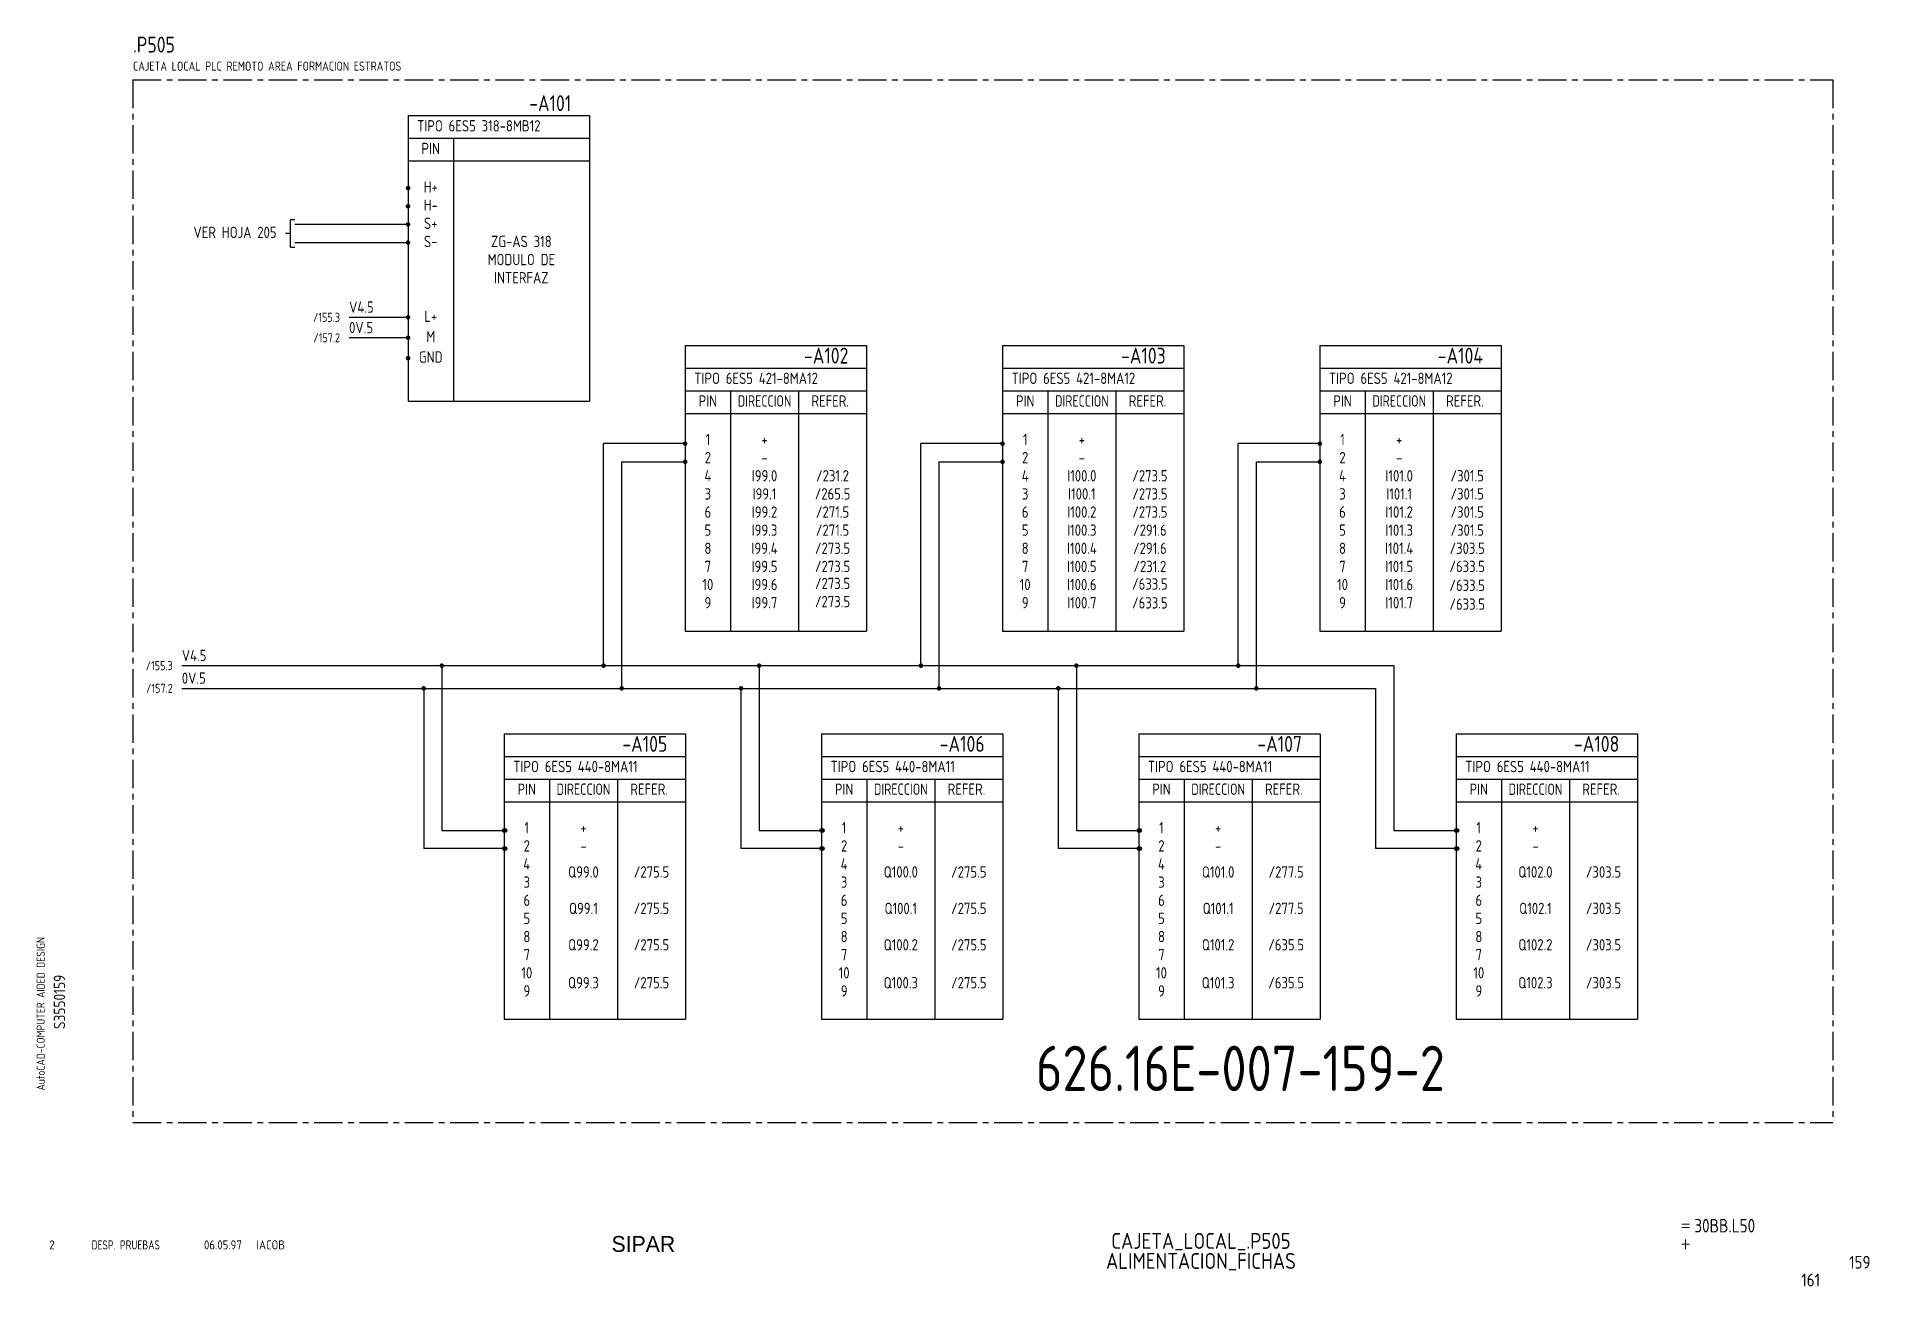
# Model space of a CAD drawing. Extents: x 10 to 994, y 6 to 537.
# Drawn here: x 9.7 to 413.9, y 5.6 to 281.3 of the extents above; entities that cross this region are included whole.
import ezdxf
from ezdxf.enums import TextEntityAlignment as Align

# ---------------------------------------------------------------- set-up
doc = ezdxf.new("R2010")
doc.units = 0
doc.header["$LTSCALE"] = 5
doc.header["$MEASUREMENT"] = 0
doc.linetypes.add('CENTER', pattern=[2, 1.25, -0.25, 0.25, -0.25])
doc.layers.get('0').update_dxf_attribs({"linetype": 'CONTINUOUS'})
doc.layers.add('CART', color=7, linetype='CONTINUOUS')
doc.styles.add('DIN', font='DIN.shx', dxfattribs={"width": 0.85})
doc.styles.add('N', font='ROMANS', dxfattribs={"width": 0.85, "height": 3})
doc.styles.add('X', font='UNIV.SHX', dxfattribs={"height": 3.5})

msp = doc.modelspace()

# ---------------------------------------------------------------- texts
at = {"color": 3, "style": 'DIN', "width": 0.85}
msp.add_text('.P505', height=3.5, dxfattribs=at).set_placement((30.92, 277.81))
at = {"style": 'DIN', "width": 0.85}
for s, height, p in [('CAJETA LOCAL PLC REMOTO AREA FORMACION ESTRATOS', 2, (30.92, 273.81)), ('TIPO 6ES5 318-8MB12', 2.5, (93.59, 260.39)), ('V4.5', 2.5, (78.59, 220.39)), ('0V.5', 2.5, (78.59, 215.89)), ('TIPO 6ES5 421-8MA12', 2.5, (154.73, 204.7)), ('TIPO 6ES5 421-8MA12', 2.5, (224.73, 204.7)), ('TIPO 6ES5 421-8MA12', 2.5, (294.73, 204.7)), ('V4.5', 2.5, (41.69, 143.56)), ('0V.5', 2.5, (41.69, 138.56)), ('TIPO 6ES5 440-8MA11', 2.5, (114.79, 119.06)), ('TIPO 6ES5 440-8MA11', 2.5, (184.79, 119.06)), ('TIPO 6ES5 440-8MA11', 2.5, (254.79, 119.06)), ('TIPO 6ES5 440-8MA11', 2.5, (324.79, 119.06))]:
    msp.add_text(s, height=height, dxfattribs=at).set_placement(p)
at = {"color": 3, "style": 'DIN', "width": 0.85}
for s, p in [('-A101', (127.59, 264.89)), ('-A102', (188.73, 209.2)), ('-A103', (258.73, 209.2)), ('-A104', (328.73, 209.2)), ('-A105', (148.79, 123.56)), ('-A106', (218.79, 123.56)), ('-A107', (288.79, 123.56)), ('-A108', (358.79, 123.56))]:
    msp.add_text(s, height=3.5, dxfattribs=at).set_placement(p, align=Align.RIGHT)
at = {"style": 'DIN'}
for s, width, p in [('PIN', 0.85, (96.59, 255.39)), ('H+', 0.85, (96.59, 246.89)), ('H-', 0.85, (96.59, 242.89)), ('S+', 0.85, (96.59, 238.89)), ('S-', 0.85, (96.59, 234.89)), ('ZG-AS 318', 0.85, (116.59, 234.89)), ('MODULO DE', 0.85, (116.59, 230.89)), ('INTERFAZ', 0.85, (116.59, 226.89)), ('L+', 0.85, (96.59, 218.39)), ('M', 0.85, (96.59, 213.89)), ('GND', 0.85, (96.59, 209.39)), ('PIN', 0.85, (157.73, 199.7)), ('DIRECCION', 0.8, (170.23, 199.7)), ('REFER.', 0.85, (184.73, 199.7)), ('PIN', 0.85, (227.73, 199.7)), ('DIRECCION', 0.8, (240.23, 199.7)), ('REFER.', 0.85, (254.73, 199.7)), ('PIN', 0.85, (297.73, 199.7)), ('DIRECCION', 0.8, (310.23, 199.7)), ('REFER.', 0.85, (324.73, 199.7)), ('1', 0.85, (157.73, 191.2)), ('+', 0.85, (170.23, 191.2)), ('1', 0.85, (227.73, 191.2)), ('+', 0.85, (240.23, 191.2)), ('1', 0.85, (297.73, 191.2)), ('+', 0.85, (310.23, 191.2)), ('2', 0.85, (157.73, 187.2)), ('-', 0.85, (170.23, 187.2)), ('2', 0.85, (227.73, 187.2)), ('-', 0.85, (240.23, 187.2)), ('2', 0.85, (297.73, 187.2)), ('-', 0.85, (310.23, 187.2)), ('4', 0.85, (157.73, 183.2)), ('I99.0', 0.85, (170.23, 183.2)), ('/231.2', 0.85, (185.23, 183.2)), ('4', 0.85, (227.73, 183.2)), ('I100.0', 0.85, (240.23, 183.2)), ('/273.5', 0.85, (255.23, 183.2)), ('4', 0.85, (297.73, 183.2)), ('I101.0', 0.85, (310.23, 183.2)), ('/301.5', 0.85, (325.23, 183.2)), ('3', 0.85, (157.73, 179.2)), ('I99.1', 0.85, (170.23, 179.2)), ('/265.5', 0.85, (185.23, 179.2)), ('3', 0.85, (227.73, 179.2)), ('I100.1', 0.85, (240.23, 179.2)), ('/273.5', 0.85, (255.23, 179.2)), ('3', 0.85, (297.73, 179.2)), ('I101.1', 0.85, (310.23, 179.2)), ('/301.5', 0.85, (325.23, 179.2)), ('6', 0.85, (157.73, 175.2)), ('I99.2', 0.85, (170.23, 175.2)), ('/271.5', 0.85, (185.23, 175.2)), ('6', 0.85, (227.73, 175.2)), ('I100.2', 0.85, (240.23, 175.2)), ('/273.5', 0.85, (255.23, 175.2)), ('6', 0.85, (297.73, 175.2)), ('I101.2', 0.85, (310.23, 175.2)), ('/301.5', 0.85, (325.23, 175.2)), ('5', 0.85, (157.73, 171.2)), ('I99.3', 0.85, (170.23, 171.2)), ('/271.5', 0.85, (185.23, 171.2)), ('5', 0.85, (227.73, 171.2)), ('I100.3', 0.85, (240.23, 171.2)), ('/291.6', 0.85, (255.23, 171.2)), ('5', 0.85, (297.73, 171.2)), ('I101.3', 0.85, (310.23, 171.2)), ('/301.5', 0.85, (325.23, 171.2)), ('8', 0.85, (157.73, 167.2)), ('I99.4', 0.85, (170.23, 167.2)), ('/273.5', 0.85, (185.23, 167.2)), ('8', 0.85, (227.73, 167.2)), ('I100.4', 0.85, (240.23, 167.2)), ('/291.6', 0.85, (255.23, 167.2)), ('8', 0.85, (297.73, 167.2)), ('I101.4', 0.85, (310.23, 167.2)), ('/303.5', 0.85, (325.23, 167.2)), ('7', 0.85, (157.73, 163.2)), ('I99.5', 0.85, (170.23, 163.2)), ('/273.5', 0.85, (185.23, 163.2)), ('/273.5', 0.85, (185.23, 159.44)), ('7', 0.85, (227.73, 163.2)), ('I100.5', 0.85, (240.23, 163.2)), ('/633.5', 0.85, (255.23, 159.32)), ('/231.2', 0.85, (255.23, 163.2)), ('7', 0.85, (297.73, 163.2)), ('I101.5', 0.85, (310.23, 163.2)), ('/633.5', 0.85, (325.23, 163.2)), ('10', 0.85, (157.73, 159.2)), ('9', 0.85, (157.73, 155.2)), ('I99.6', 0.85, (170.23, 159.2)), ('I99.7', 0.85, (170.23, 155.2)), ('/273.5', 0.85, (185.23, 155.44)), ('10', 0.85, (227.73, 159.2)), ('9', 0.85, (227.73, 155.2)), ('I100.6', 0.85, (240.23, 159.2)), ('I100.7', 0.85, (240.23, 155.2)), ('10', 0.85, (297.73, 159.2)), ('9', 0.85, (297.73, 155.2)), ('I101.6', 0.85, (310.23, 159.2)), ('I101.7', 0.85, (310.23, 155.2)), ('/633.5', 0.85, (325.23, 159.04)), ('/633.5', 0.85, (255.23, 155.16)), ('/633.5', 0.85, (325.23, 154.88)), ('PIN', 0.85, (117.79, 114.06)), ('DIRECCION', 0.8, (130.29, 114.06)), ('REFER.', 0.85, (144.79, 114.06)), ('PIN', 0.85, (187.79, 114.06)), ('DIRECCION', 0.8, (200.29, 114.06)), ('REFER.', 0.85, (214.79, 114.06)), ('PIN', 0.85, (257.79, 114.06)), ('DIRECCION', 0.8, (270.29, 114.06)), ('REFER.', 0.85, (284.79, 114.06)), ('PIN', 0.85, (327.79, 114.06)), ('DIRECCION', 0.8, (340.29, 114.06)), ('REFER.', 0.85, (354.79, 114.06)), ('1', 0.85, (117.79, 105.56)), ('+', 0.85, (130.29, 105.56)), ('1', 0.85, (187.79, 105.56)), ('+', 0.85, (200.29, 105.56)), ('1', 0.85, (257.79, 105.56)), ('+', 0.85, (270.29, 105.56)), ('1', 0.85, (327.79, 105.56)), ('+', 0.85, (340.29, 105.56)), ('2', 0.85, (117.79, 101.56)), ('-', 0.85, (130.29, 101.56)), ('2', 0.85, (187.79, 101.56)), ('-', 0.85, (200.29, 101.56)), ('2', 0.85, (257.79, 101.56)), ('-', 0.85, (270.29, 101.56)), ('2', 0.85, (327.79, 101.56)), ('-', 0.85, (340.29, 101.56)), ('4', 0.85, (117.79, 97.56)), ('Q99.0', 0.85, (130.29, 95.8)), ('/275.5', 0.85, (145.29, 95.8)), ('4', 0.85, (187.79, 97.56)), ('Q100.0', 0.85, (200.29, 95.8)), ('/275.5', 0.85, (215.29, 95.8)), ('4', 0.85, (257.79, 97.56)), ('Q101.0', 0.85, (270.29, 95.8)), ('/277.5', 0.85, (285.29, 95.8)), ('4', 0.85, (327.79, 97.56)), ('Q102.0', 0.85, (340.29, 95.8)), ('/303.5', 0.85, (355.29, 95.8)), ('3', 0.85, (117.79, 93.56)), ('3', 0.85, (187.79, 93.56)), ('3', 0.85, (257.79, 93.56)), ('3', 0.85, (327.79, 93.56)), ('6', 0.85, (117.79, 89.56)), ('Q99.1', 0.85, (130.29, 87.77)), ('/275.5', 0.85, (145.29, 87.77)), ('6', 0.85, (187.79, 89.56)), ('Q100.1', 0.85, (200.29, 87.77)), ('/275.5', 0.85, (215.29, 87.77)), ('6', 0.85, (257.79, 89.56)), ('Q101.1', 0.85, (270.29, 87.77)), ('/277.5', 0.85, (285.29, 87.77)), ('6', 0.85, (327.79, 89.56)), ('Q102.1', 0.85, (340.29, 87.77)), ('/303.5', 0.85, (355.29, 87.77)), ('5', 0.85, (117.79, 85.56)), ('5', 0.85, (187.79, 85.56)), ('5', 0.85, (257.79, 85.56)), ('5', 0.85, (327.79, 85.56)), ('8', 0.85, (117.79, 81.56)), ('Q99.2', 0.85, (130.29, 79.74)), ('/275.5', 0.85, (145.29, 79.74)), ('8', 0.85, (187.79, 81.56)), ('Q100.2', 0.85, (200.29, 79.74)), ('/275.5', 0.85, (215.29, 79.74)), ('8', 0.85, (257.79, 81.56)), ('Q101.2', 0.85, (270.29, 79.74)), ('/635.5', 0.85, (285.29, 79.74)), ('8', 0.85, (327.79, 81.56)), ('Q102.2', 0.85, (340.29, 79.74)), ('/303.5', 0.85, (355.29, 79.74)), ('7', 0.85, (117.79, 77.56)), ('7', 0.85, (187.79, 77.56)), ('7', 0.85, (257.79, 77.56)), ('7', 0.85, (327.79, 77.56)), ('10', 0.85, (117.79, 73.56)), ('Q99.3', 0.85, (130.29, 71.37)), ('/275.5', 0.85, (145.29, 71.37)), ('10', 0.85, (187.79, 73.56)), ('Q100.3', 0.85, (200.29, 71.37)), ('/275.5', 0.85, (215.29, 71.37)), ('10', 0.85, (257.79, 73.56)), ('Q101.3', 0.85, (270.29, 71.37)), ('/635.5', 0.85, (285.29, 71.37)), ('10', 0.85, (327.79, 73.56)), ('Q102.3', 0.85, (340.29, 71.37)), ('/303.5', 0.85, (355.29, 71.37)), ('9', 0.85, (117.79, 69.56)), ('9', 0.85, (187.79, 69.56)), ('9', 0.85, (257.79, 69.56)), ('9', 0.85, (327.79, 69.56))]:
    msp.add_text(s, height=2.5, dxfattribs=dict(at, width=width)).set_placement(p, align=Align.CENTER)
at = {"style": 'DIN', "width": 0.85}
for s, height, p in [('VER HOJA 205', 2.5, (62.59, 236.89)), ('/155.3', 2, (76.59, 218.39)), ('/157.2', 2, (76.59, 213.89)), ('/155.3', 2, (39.69, 141.56)), ('/157.2', 2, (39.69, 136.56))]:
    msp.add_text(s, height=height, dxfattribs=at).set_placement(p, align=Align.RIGHT)
at = {"color": 2, "insert": (230.08, 58.73), "char_height": 10, "width": 111.0411, "attachment_point": 1, "style": 'DIN'}
msp.add_mtext('626.16E-007-159-2', dxfattribs=at)
at = {"layer": 'CART', "color": 1, "style": 'DIN', "width": 0.9}
msp.add_text('AutoCAD-COMPUTER AIDED DESIGN', height=1.8, rotation=90, dxfattribs=at).set_placement((11.47, 48.84))
at = {"layer": 'CART', "color": 3, "style": 'N', "width": 0.85}
for s, p in [('=', (372.24, 17.91)), ('+', (372.24, 13.87))]:
    msp.add_text(s, height=2.5, dxfattribs=at).set_placement(p)
at = {"layer": 'CART', "color": 3, "style": 'DIN', "width": 0.9, "flags": 1}
msp.add_attdef('S3550159', text='', height=2.5, rotation=90, dxfattribs=at).set_placement((15.95, 68.38), align=Align.CENTER)
at = {"layer": 'CART', "color": 3, "style": 'DIN', "width": 0.85}
msp.add_attdef('30BB.L50', text='', height=3, dxfattribs=at).set_placement((375.33, 16.63), align=Align.BOTTOM_LEFT)
at = {"layer": 'CART', "color": 6, "style": 'X', "flags": 1}
msp.add_attdef('SIPAR', text='', height=3.5, dxfattribs=at).set_placement((143.5, 15), align=Align.MIDDLE)
at = {"layer": 'CART', "color": 2, "style": 'DIN', "width": 0.9, "flags": 1}
for tag, text, p in [('CAJETA_LOCAL_.P505', 'PLC', (266.5, 15.51)), ('ALIMENTACION_FICHAS', '', (266.5, 11.09))]:
    msp.add_attdef(tag, text=text, height=3.5, dxfattribs=at).set_placement(p, align=Align.MIDDLE)
msp.add_attdef('159', text='', height=2.8, dxfattribs=at).set_placement((414.2, 9.56), align=Align.RIGHT)
at = {"layer": 'CART', "color": 7, "style": 'DIN', "width": 0.9, "flags": 1}
msp.add_attdef('161', (398.93, 5.65), '', height=2.8, dxfattribs=at)

# ---------------------------------------------------------------- blocks, each defined once
blk = doc.blocks.new('REV2')
at = {"color": 3, "style": 'DIN'}
for s, width, p in [('2', 0.9, (12.45, 13.79)), ('DESP. PRUEBAS', 0.8, (21.76, 13.79)), ('06.05.97', 0.9, (46.59, 13.79)), ('IACOB', 0.9, (58.16, 13.79))]:
    blk.add_text(s, height=2, dxfattribs=dict(at, width=width)).set_placement(p)

# ---------------------------------------------------------------- linework, layer by layer
at = {"color": 3, "linetype": 'CENTER'}
for p, q in [((30.92, 271.81), (405.92, 271.81)), ((30.92, 271.81), (30.92, 41.81)), ((405.92, 271.81), (405.92, 41.81)), ((30.92, 41.81), (405.92, 41.81))]:
    msp.add_line(p, q, dxfattribs=at)
at = {"color": 3}
for p, q in [((91.59, 263.89), (91.59, 200.89)), ((91.59, 263.89), (131.59, 263.89)), ((131.59, 263.89), (131.59, 200.89)), ((91.59, 258.89), (131.59, 258.89)), ((101.59, 258.89), (101.59, 200.89)), ((91.59, 253.89), (131.59, 253.89)), ((152.73, 213.2), (192.73, 213.2)), ((152.73, 213.2), (152.73, 150.2)), ((192.73, 213.2), (192.73, 150.2)), ((222.73, 213.2), (222.73, 150.2)), ((222.73, 213.2), (262.73, 213.2)), ((262.73, 213.2), (262.73, 150.2)), ((292.73, 213.2), (292.73, 150.2)), ((292.73, 213.2), (332.73, 213.2)), ((332.73, 213.2), (332.73, 150.2)), ((152.73, 208.2), (192.73, 208.2)), ((222.73, 208.2), (262.73, 208.2)), ((292.73, 208.2), (332.73, 208.2)), ((152.73, 203.2), (192.73, 203.2)), ((162.73, 203.2), (162.73, 150.2)), ((177.73, 203.2), (177.73, 150.2)), ((222.73, 203.2), (262.73, 203.2)), ((232.73, 203.2), (232.73, 150.2)), ((247.73, 203.2), (247.73, 150.2)), ((292.73, 203.2), (332.73, 203.2)), ((302.73, 203.2), (302.73, 150.2)), ((317.73, 203.2), (317.73, 150.2)), ((91.59, 200.89), (131.59, 200.89)), ((152.73, 198.2), (192.73, 198.2)), ((222.73, 198.2), (262.73, 198.2)), ((292.73, 198.2), (332.73, 198.2)), ((152.73, 150.2), (192.73, 150.2)), ((222.73, 150.2), (262.73, 150.2)), ((292.73, 150.2), (332.73, 150.2)), ((112.79, 127.56), (112.79, 64.56)), ((112.79, 127.56), (152.79, 127.56)), ((152.79, 127.56), (152.79, 64.56)), ((182.79, 127.56), (182.79, 64.56)), ((182.79, 127.56), (222.79, 127.56)), ((222.79, 127.56), (222.79, 64.56)), ((252.79, 127.56), (292.79, 127.56)), ((252.79, 127.56), (252.79, 64.56)), ((292.79, 127.56), (292.79, 64.56)), ((322.79, 127.56), (362.79, 127.56)), ((322.79, 127.56), (322.79, 64.56)), ((362.79, 127.56), (362.79, 64.56)), ((112.79, 122.56), (152.79, 122.56)), ((182.79, 122.56), (222.79, 122.56)), ((252.79, 122.56), (292.79, 122.56)), ((322.79, 122.56), (362.79, 122.56)), ((112.79, 117.56), (152.79, 117.56)), ((122.79, 117.56), (122.79, 64.56)), ((137.79, 117.56), (137.79, 64.56)), ((182.79, 117.56), (222.79, 117.56)), ((192.79, 117.56), (192.79, 64.56)), ((207.79, 117.56), (207.79, 64.56)), ((252.79, 117.56), (292.79, 117.56)), ((262.79, 117.56), (262.79, 64.56)), ((277.79, 117.56), (277.79, 64.56)), ((322.79, 117.56), (362.79, 117.56)), ((332.79, 117.56), (332.79, 64.56)), ((347.79, 117.56), (347.79, 64.56)), ((112.79, 112.56), (152.79, 112.56)), ((182.79, 112.56), (222.79, 112.56)), ((252.79, 112.56), (292.79, 112.56)), ((322.79, 112.56), (362.79, 112.56)), ((112.79, 64.56), (152.79, 64.56)), ((182.79, 64.56), (222.79, 64.56)), ((252.79, 64.56), (292.79, 64.56)), ((322.79, 64.56), (362.79, 64.56))]:
    msp.add_line(p, q, dxfattribs=at)
for p, q in [((65.59, 240.89), (65.59, 234.89)), ((66.59, 240.89), (65.59, 240.89)), ((91.59, 239.89), (66.59, 239.89)), ((65.59, 237.89), (64.59, 237.89)), ((65.59, 234.89), (66.59, 234.89)), ((66.59, 235.89), (91.59, 235.89)), ((91.59, 219.39), (78.59, 219.39)), ((91.59, 214.89), (78.59, 214.89)), ((152.73, 191.53), (134.73, 191.53)), ((134.73, 142.56), (134.73, 191.53)), ((204.73, 142.56), (204.73, 191.53)), ((222.73, 191.53), (204.73, 191.53)), ((292.73, 191.53), (274.73, 191.53)), ((274.73, 142.56), (274.73, 191.53)), ((138.73, 187.53), (152.73, 187.53)), ((138.73, 137.56), (138.73, 187.53)), ((208.73, 137.56), (208.73, 187.53)), ((208.73, 187.53), (222.73, 187.53)), ((278.73, 187.53), (292.73, 187.53)), ((278.73, 137.56), (278.73, 187.53)), ((41.69, 142.56), (309.04, 142.56)), ((99.04, 142.56), (99.04, 106.21)), ((169.04, 142.56), (169.04, 106.21)), ((239.04, 142.56), (239.04, 106.21)), ((309.04, 142.56), (309.04, 106.21)), ((41.69, 137.56), (305.04, 137.56)), ((95.04, 137.56), (95.04, 102.21)), ((165.04, 137.56), (165.04, 102.21)), ((235.04, 137.56), (235.04, 102.21)), ((305.04, 137.56), (305.04, 102.21)), ((99.04, 106.21), (113.04, 106.21)), ((169.04, 106.21), (183.04, 106.21)), ((239.04, 106.21), (253.04, 106.21)), ((309.04, 106.21), (323.04, 106.21)), ((113.04, 102.21), (95.04, 102.21)), ((183.04, 102.21), (165.04, 102.21)), ((253.04, 102.21), (235.04, 102.21)), ((323.04, 102.21), (305.04, 102.21))]:
    msp.add_line(p, q)
at = {"linetype": 'Continuous', "const_width": 0.5}
for points in [[(91.34, 247.89, 1), (91.84, 247.89, 1)], [(91.34, 243.89, 1), (91.84, 243.89, 1)], [(91.34, 239.89, 1), (91.84, 239.89, 1)], [(91.34, 235.89, 1), (91.84, 235.89, 1)], [(91.34, 219.39, 1), (91.84, 219.39, 1)], [(91.34, 214.89, 1), (91.84, 214.89, 1)], [(91.34, 210.39, 1), (91.84, 210.39, 1)], [(152.48, 191.53, 1), (152.98, 191.53, 1)], [(222.48, 191.53, 1), (222.98, 191.53, 1)], [(292.48, 191.53, 1), (292.98, 191.53, 1)], [(152.48, 187.53, 1), (152.98, 187.53, 1)], [(222.48, 187.53, 1), (222.98, 187.53, 1)], [(292.48, 187.53, 1), (292.98, 187.53, 1)], [(112.54, 106.21, -1), (113.04, 106.21, -1)], [(112.79, 106.21, -1), (113.29, 106.21, -1)], [(182.54, 106.21, -1), (183.04, 106.21, -1)], [(182.79, 106.21, -1), (183.29, 106.21, -1)], [(252.54, 106.21, -1), (253.04, 106.21, -1)], [(252.79, 106.21, -1), (253.29, 106.21, -1)], [(322.54, 106.21, -1), (323.04, 106.21, -1)], [(322.79, 106.21, -1), (323.29, 106.21, -1)], [(112.54, 102.21, -1), (113.04, 102.21, -1)], [(112.79, 102.21, -1), (113.29, 102.21, -1)], [(182.54, 102.21, -1), (183.04, 102.21, -1)], [(182.79, 102.21, -1), (183.29, 102.21, -1)], [(252.54, 102.21, -1), (253.04, 102.21, -1)], [(252.79, 102.21, -1), (253.29, 102.21, -1)], [(322.54, 102.21, -1), (323.04, 102.21, -1)], [(322.79, 102.21, -1), (323.29, 102.21, -1)]]:
    msp.add_lwpolyline(points, format="xyb", close=True, dxfattribs=at)
at = {"const_width": 0.5}
for points in [[(98.79, 142.56, -1), (99.29, 142.56, -1)], [(134.48, 142.56, 1), (134.98, 142.56, 1)], [(168.79, 142.56, -1), (169.29, 142.56, -1)], [(204.48, 142.56, 1), (204.98, 142.56, 1)], [(238.79, 142.56, -1), (239.29, 142.56, -1)], [(274.48, 142.56, 1), (274.98, 142.56, 1)], [(94.79, 137.56, -1), (95.29, 137.56, -1)], [(138.48, 137.56, 1), (138.98, 137.56, 1)], [(164.79, 137.56, -1), (165.29, 137.56, -1)], [(208.48, 137.56, 1), (208.98, 137.56, 1)], [(234.79, 137.56, -1), (235.29, 137.56, -1)], [(278.48, 137.56, -1), (278.98, 137.56, -1)]]:
    msp.add_lwpolyline(points, format="xyb", close=True, dxfattribs=at)

# ---------------------------------------------------------------- block references
at = {"linetype": 'Continuous'}
msp.add_blockref('REV2', (0, 0), dxfattribs=at)

msp.set_redraw_order([(e.dxf.handle, doc.entitydb.next_handle()) for e in msp.query("TEXT MTEXT ATTDEF DIMENSION ARC_DIMENSION")])  # texts and dimensions are drawn at this point

doc.saveas('drawing.dxf')
